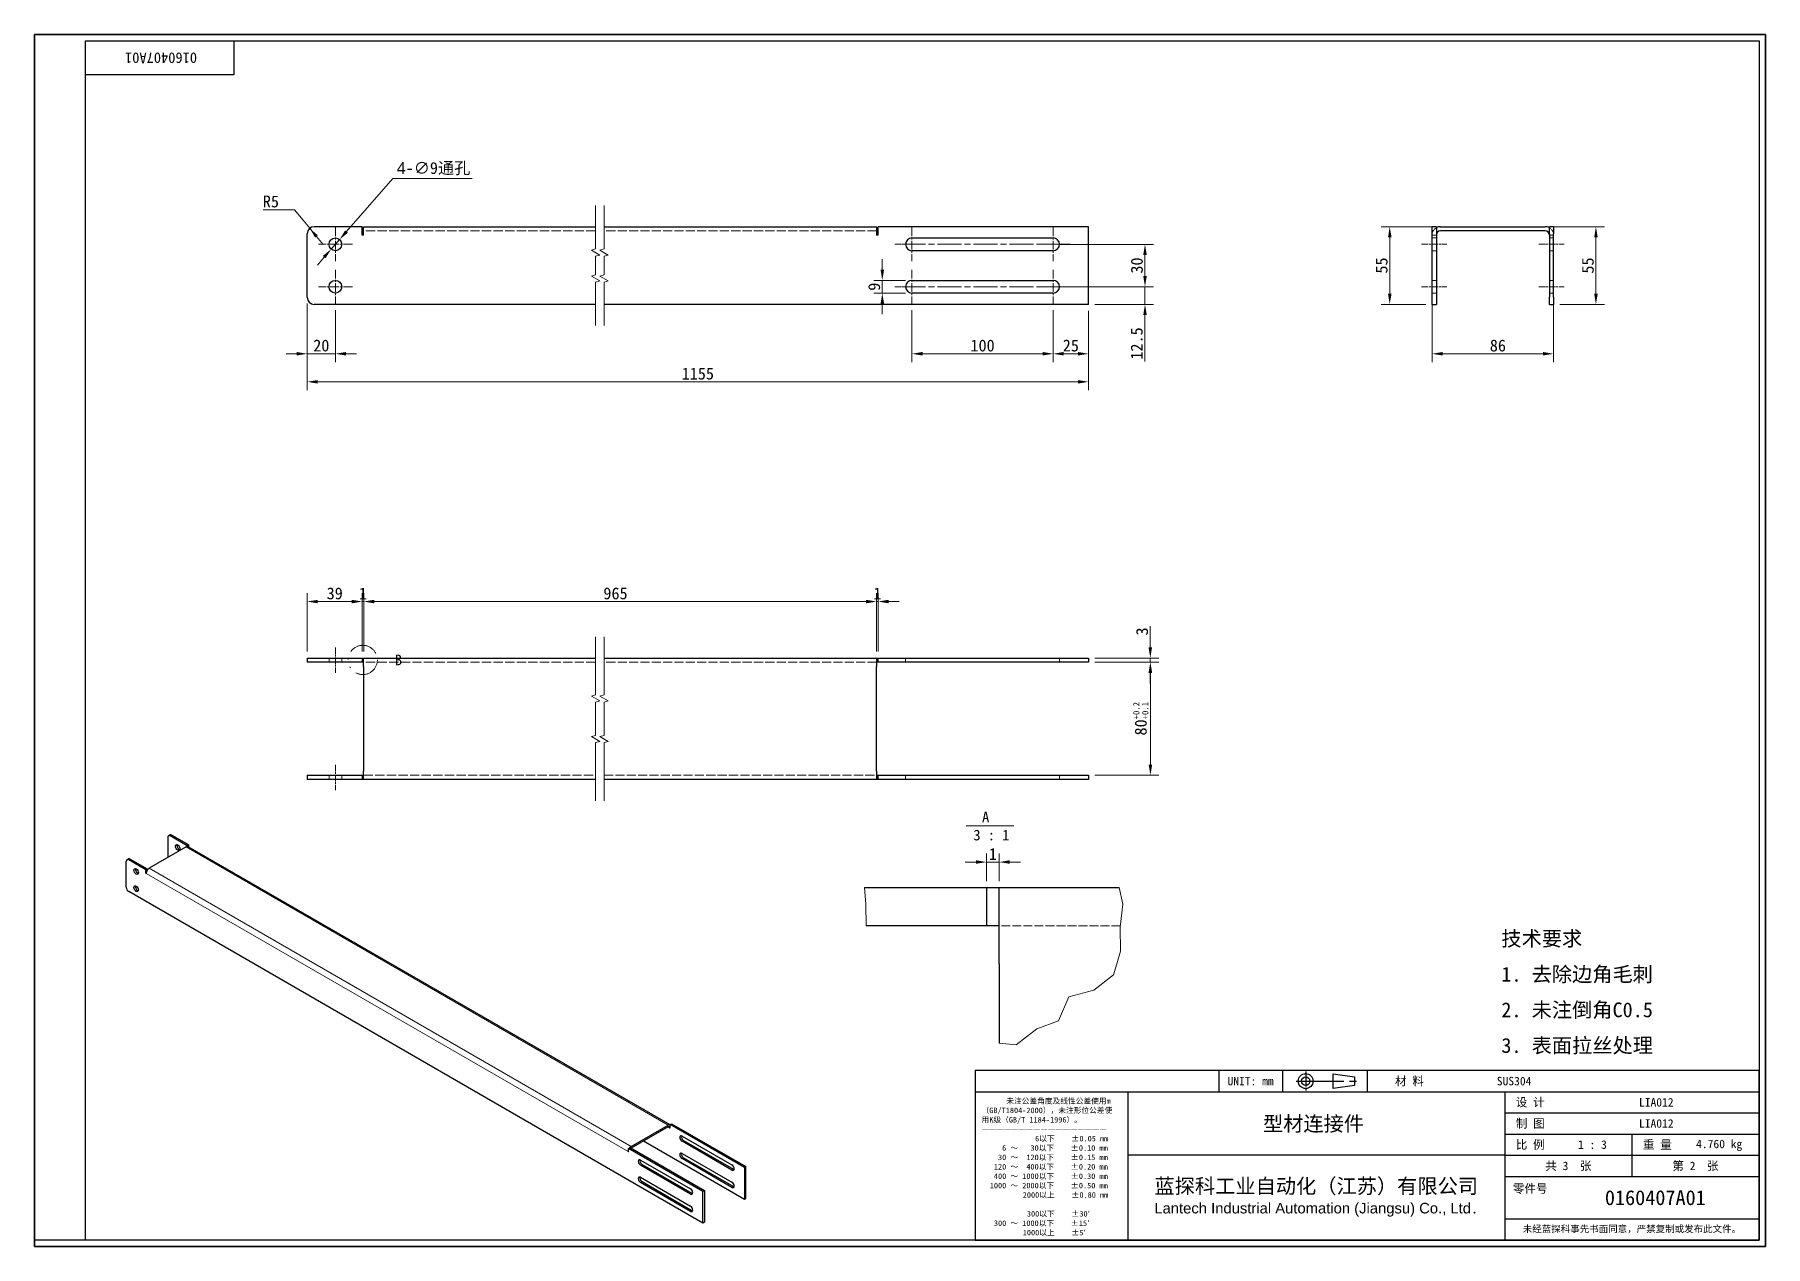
# Model space of a CAD drawing. Header units: millimetres. Extents: x 18 to 1244, y 16 to 875.
import ezdxf
from ezdxf.enums import TextEntityAlignment as Align

# ---------------------------------------------------------------- set-up
doc = ezdxf.new("R2010")
doc.units = ezdxf.units.MM
doc.header["$LTSCALE"] = 3
for name, pattern in [('CHAIN', [0.3543, 0.2362, -0.0295, 0.0591, -0.0295]), ('DASH_DOUBLE_DOT', [0.2164, 0.1181, -0.0295, 0.0049, -0.0295, 0.0049, -0.0295]), ('DASHED', [0.2067, 0.1654, -0.0413])]:
    doc.linetypes.add(name, pattern=pattern)
for name, color, linetype, lineweight in [('1', 7, 'Continuous', 18), ('可见 (ISO)', 7, 'Continuous', 25), ('可见窄的 (ISO)', 7, 'Continuous', 18), ('图框 (ISO)', 7, 'Continuous', 35), ('标题 (ISO)', 7, 'Continuous', 25)]:
    doc.layers.add(name, color=color, linetype=linetype, lineweight=lineweight)
for name, color, linetype, lineweight, true_color in [('中心标记 (ISO)', 1, 'CHAIN', 18, 0xff0000), ('中心线 (ISO)', 1, 'CHAIN', 18, 0xff0000), ('尺寸 (ISO)', 7, 'Continuous', 18, 0x008000), ('局部视图边界 (ISO)', 7, 'DASH_DOUBLE_DOT', 18, 0x008000), ('折线 (ISO)', 7, 'Continuous', 18, 0x008000), ('符号 (ISO)', 7, 'Continuous', 18, 0x008000), ('隐藏 (ISO)', 5, 'DASHED', 18, 0x0000ff)]:
    doc.layers.add(name, color=color, linetype=linetype, lineweight=lineweight, true_color=true_color)
doc.styles.add('HZ_33', font='simfang.ttf')
doc.styles.add('文本样式164', font='SimSun.ttf')
doc.styles.add('文本样式165', font='SimSun.ttf')
doc.styles.add('文本样式74', font='SimSun.ttf')
doc.styles.add('最新国标', font='simfang.ttf')
doc.styles.add('注释文本 (ISO)', font='simfang.ttf')
doc.dimstyles.new('默认 (GB)', dxfattribs={"dimscale": 3, "dimtxt": 2.8, "dimasz": 2.5, "dimexe": 2, "dimexo": 1.5, "dimgap": 0.5, "dimtad": 1, "dimtoh": 1, "dimdsep": 46, "dimtxsty": '最新国标', "dimcen": 0.09, "dimdle": 10, "dimclrd": 256, "dimclre": 256, "dimclrt": 256, "dimaunit": 1, "dimadec": 3, "dimazin": 2, "dimtfac": 0.535714, "dimtdec": 3, "dimtmove": 0, "dimatfit": 3, "dimfxl": 0, "dimtolj": 1, "dimlwd": -1, "dimlwe": -1, "dimarcsym": 0})

msp = doc.modelspace()

# ---------------------------------------------------------------- texts
at = {"layer": '符号 (ISO)', "char_height": 7.5, "attachment_point": 7, "style": 'HZ_33'}
for s, insert in [('A ', (688.876, 316.7785)), (' 3 : 1', (677.5999, 303.848))]:
    msp.add_mtext(s, dxfattribs=dict(at, insert=insert))
at = {"layer": '符号 (ISO)', "insert": (1056.5484, 196.032), "char_height": 10.5, "width": 166.743175, "attachment_point": 4, "line_spacing_factor": 1.441304, "style": '注释文本 (ISO)'}
msp.add_mtext('\\fFangSong|b0|i0;{\\H10.5000;技术要求\\P}\\fFangSong|b0|i0;{\\H10.5000;1. 去除边角毛刺\\P}\\fFangSong|b0|i0;{\\H10.5000;2. 未注倒角C0.5\\P}\\fFangSong|b0|i0;{\\H10.5000;3. 表面拉丝处理\\P}', dxfattribs=at)

# ---------------------------------------------------------------- blocks, each defined once
blk = doc.blocks.new('图框 最新国标')
at = {"layer": '图框 (ISO)'}
for p, q in [((6, 7), (6, 291.5)), ((6, 291.5), (414.5, 291.5)), ((414.5, 291.5), (414.5, 5.5)), ((6, 7), (6, 5.5)), ((6, 7), (6, 5.5)), ((414.5, 5.5), (6, 5.5))]:
    blk.add_line(p, q, dxfattribs=at)
at = {"layer": '图框 (ISO)', "color": 7, "linetype": 'Continuous', "lineweight": 25}
for p, q in [((18, 290), (413, 290)), ((18, 7), (18, 290)), ((18, 290), (413, 290)), ((53, 290), (53, 282)), ((413, 290), (413, 7)), ((413, 290), (413, 7)), ((53, 282), (18, 282)), ((413, 7), (6, 7)), ((413, 7), (18, 7))]:
    blk.add_line(p, q, dxfattribs=at)
at = {"layer": '图框 (ISO)', "style": '文本样式74'}
blk.add_attdef('零件代号_001', (44.34, 287.25), '', height=2.5, rotation=180, dxfattribs=at)
blk = doc.blocks.new('标题栏 副本 副本 最新国标')
at = {"layer": '标题 (ISO)'}
for p, q in [((381.98, -183.84), (196.98, -183.84)), ((196.98, -183.84), (196.98, -223.84)), ((254.48, -183.84), (254.48, -188.84)), ((269.48, -183.84), (269.48, -188.84)), ((281.48, -188.09), (281.48, -184.59)), ((281.48, -184.59), (286.48, -185.34)), ((286.48, -187.34), (281.48, -188.09)), ((286.48, -185.34), (286.48, -187.34)), ((289.48, -183.84), (289.48, -188.84)), ((381.98, -223.84), (381.98, -183.84)), ((383.48, -183.84), (383.48, -225.34)), ((196.98, -188.84), (381.98, -188.84)), ((232.98, -188.84), (232.98, -223.84)), ((321.98, -188.84), (321.98, -223.84)), ((321.98, -193.84), (381.98, -193.84)), ((321.98, -198.84), (381.98, -198.84)), ((351.98, -198.84), (351.98, -208.84)), ((321.98, -203.84), (232.98, -203.84)), ((321.98, -203.84), (381.98, -203.84)), ((321.98, -208.84), (381.98, -208.84)), ((321.98, -218.84), (381.98, -218.84)), ((196.98, -223.84), (381.98, -223.84)), ((383.48, -225.34), (196.98, -225.34))]:
    blk.add_line(p, q, dxfattribs=at)
at = {"layer": '标题 (ISO)', "linetype": 'CHAIN', "ltscale": 15.834605}
blk.add_line((272.73, -186.34), (286.98, -186.34), dxfattribs=at)
at = {"layer": '标题 (ISO)', "linetype": 'CHAIN', "ltscale": 5.000333}
blk.add_line((274.98, -184.09), (274.98, -188.59), dxfattribs=at)
at = {"layer": '标题 (ISO)'}
for radius in [1.75, 1]:
    blk.add_circle((274.98, -186.34), radius, dxfattribs=at)
at = {"layer": '1', "style": '文本样式164'}
for s, p in [('UNIT: mm', (261.98, -186.34)), ('材 料', (299.48, -186.34)), ('设 计', (327.98, -191.34)), ('制 图', (327.98, -196.34)), ('比 例', (327.98, -201.34)), ('重 量', (357.98, -201.34)), ('共 3  张', (336.98, -206.34)), ('第 2  张', (366.98, -206.34))]:
    blk.add_text(s, height=2, dxfattribs=at).set_placement(p, align=Align.MIDDLE_CENTER)
at = {"layer": '标题 (ISO)', "style": '注释文本 (ISO)'}
for s, insert, char_height, attachment_point, line_spacing_factor in [('\\fSimSun|b0|i0;{\\H1.3000;      未注公差角度及线性公差使用m\\P}\\fSimSun|b0|i0;{\\H1.3000;（GB/T1804-2000），未注形位公差使\\P}\\fSimSun|b0|i0;{\\H1.3000;用K级（GB/T 1184-1996）。\\P}\\fSimSun|b0|i0;{\\H1.3000;—————————————————\\P}\\fSimSun|b0|i0;{\\H1.3000;             6以下    ±0.05 mm\\P}\\fSimSun|b0|i0;{\\H1.3000;     6 ～   30以下    ±0.10 mm\\P}\\fSimSun|b0|i0;{\\H1.3000;    30 ～  120以下    ±0.15 mm\\P}\\fSimSun|b0|i0;{\\H1.3000;   120 ～  400以下    ±0.20 mm\\P}\\fSimSun|b0|i0;{\\H1.3000;   400 ～ 1000以下    ±0.30 mm\\P}\\fSimSun|b0|i0;{\\H1.3000;  1000 ～ 2000以下    ±0.50 mm\\P}\\fSimSun|b0|i0;{\\H1.3000;          2000以上    ±0.80 mm\\P}\\fSimSun|b0|i0;{\\H1.3000;\\P}\\fSimSun|b0|i0;{\\H1.3000;           300以下    ±30′\\P}\\fSimSun|b0|i0;{\\H1.3000;   300 ～ 1000以下    ±15′\\P}\\fSimSun|b0|i0;{\\H1.3000;          1000以上    ±5′}', (198.48, -206.63), 1.3, 4, 1.023913), ('{\\fMicrosoft YaHei|b0|i0|c134|p34;\\H1.75x;蓝探科工业自动化（江苏）有限公司\\P\\fArial|b0|i0|c0|p34;\\H0.71429x;Lantech Industrial Automation (Jiangsu) Co., Ltd\\fFangSong|b0|i0|c134|p49;.\\H1.15195x; }', (277.48, -213.84), 2, 5, 0.978695)]:
    blk.add_mtext(s, dxfattribs=dict(at, insert=insert, char_height=char_height, attachment_point=attachment_point, line_spacing_factor=line_spacing_factor))
at = {"layer": '标题 (ISO)', "attachment_point": 5, "style": '注释文本 (ISO)'}
for s, insert, char_height in [('\\fFangSong|b0|i0;零件号', (327.98, -211.84), 2), ('\\fSimSun|b0|i0;{\\H1.6000;未经蓝探科事先书面同意，严禁复制或发布此文件。}', (351.98, -221.34), 1.6)]:
    blk.add_mtext(s, dxfattribs=dict(at, insert=insert, char_height=char_height))
at = {"layer": '标题 (ISO)'}
for tag, p, height, style in [('材料_001', (320.09, -187.33), 2, '注释文本 (ISO)'), ('设计人_001', (353.65, -192.33), 2, '注释文本 (ISO)'), ('库存编号_001', (264.9, -198.14), 3.5, '文本样式165'), ('设计人_001', (353.65, -197.33), 2, '注释文本 (ISO)'), ('视图比例_001', (339.26, -202.33), 2, '注释文本 (ISO)'), ('质量\\P3;_001', (367.14, -202.16), 2, '注释文本 (ISO)'), ('零件代号_001', (345.61, -215.59), 3.5, '文本样式165')]:
    blk.add_attdef(tag, p, '', height=height, dxfattribs=dict(at, style=style))
blk = doc.blocks.new('*D5')
at = {"layer": 'Defpoints', "color": 0, "transparency": 16777216}
for p in [(211, 688.5), (764.2, 683.5), (764.2, 628.7)]:
    blk.add_point(p, dxfattribs=at)
at = {"layer": '尺寸 (ISO)', "color": 116, "true_color": 0x00803f, "transparency": 16777216}
for p, q in [((211, 684), (211, 622.7)), ((764.2, 679), (764.2, 622.7)), ((218.5, 628.7), (756.7, 628.7))]:
    blk.add_line(p, q, dxfattribs=at)
for points in [[(218.5, 629.9), (218.5, 627.4), (211, 628.7)], [(756.7, 629.9), (756.7, 627.4), (764.2, 628.7)]]:
    blk.add_solid(points, dxfattribs=at)
at = {"layer": '尺寸 (ISO)', "transparency": 16777216, "insert": (487.6, 634.4), "char_height": 8.4, "attachment_point": 5, "style": '最新国标'}
blk.add_mtext('\\A1;1155', dxfattribs=at)
blk = doc.blocks.new('*D6')
at = {"layer": 'Defpoints', "color": 0, "transparency": 16777216}
for p in [(211, 688.5), (231, 684), (211, 648.5)]:
    blk.add_point(p, dxfattribs=at)
at = {"layer": '尺寸 (ISO)', "color": 116, "true_color": 0x00803f, "transparency": 16777216}
for p, q in [((211, 684), (211, 642.5)), ((231, 679.5), (231, 642.5)), ((203.5, 648.5), (196, 648.5)), ((211, 648.5), (218.5, 648.5)), ((223.5, 648.5), (218.5, 648.5)), ((231, 648.5), (223.5, 648.5)), ((238.5, 648.5), (246, 648.5))]:
    blk.add_line(p, q, dxfattribs=at)
for points in [[(203.5, 649.8), (203.5, 647.3), (211, 648.5)], [(238.5, 649.8), (238.5, 647.3), (231, 648.5)]]:
    blk.add_solid(points, dxfattribs=at)
at = {"layer": '尺寸 (ISO)', "transparency": 16777216, "insert": (221, 654.3), "char_height": 8.4, "attachment_point": 5, "style": '最新国标'}
blk.add_mtext('\\A1;20', dxfattribs=at)
blk = doc.blocks.new('*D7')
at = {"layer": 'Defpoints', "color": 0, "transparency": 16777216}
for p in [(739.2, 684), (764.2, 683.5), (764.2, 648.5)]:
    blk.add_point(p, dxfattribs=at)
at = {"layer": '尺寸 (ISO)', "color": 116, "true_color": 0x00803f, "transparency": 16777216}
for p, q in [((739.2, 679.5), (739.2, 642.5)), ((764.2, 679), (764.2, 642.5)), ((746.7, 648.5), (756.7, 648.5))]:
    blk.add_line(p, q, dxfattribs=at)
for points in [[(746.7, 649.8), (746.7, 647.3), (739.2, 648.5)], [(756.7, 649.8), (756.7, 647.3), (764.2, 648.5)]]:
    blk.add_solid(points, dxfattribs=at)
at = {"layer": '尺寸 (ISO)', "transparency": 16777216, "insert": (751.7, 654.3), "char_height": 8.4, "attachment_point": 5, "style": '最新国标'}
blk.add_mtext('\\A1;25', dxfattribs=at)
blk = doc.blocks.new('*D8')
at = {"layer": 'Defpoints', "color": 0, "transparency": 16777216}
for p in [(639.2, 684), (739.2, 684), (639.2, 648.5)]:
    blk.add_point(p, dxfattribs=at)
at = {"layer": '尺寸 (ISO)', "color": 116, "true_color": 0x00803f, "transparency": 16777216}
for p, q in [((639.2, 679.5), (639.2, 642.5)), ((739.2, 679.5), (739.2, 642.5)), ((731.7, 648.5), (646.7, 648.5))]:
    blk.add_line(p, q, dxfattribs=at)
for points in [[(646.7, 649.8), (646.7, 647.3), (639.2, 648.5)], [(731.7, 649.8), (731.7, 647.3), (739.2, 648.5)]]:
    blk.add_solid(points, dxfattribs=at)
at = {"layer": '尺寸 (ISO)', "transparency": 16777216, "insert": (689.2, 654.3), "char_height": 8.4, "attachment_point": 5, "style": '最新国标'}
blk.add_mtext('\\A1;100', dxfattribs=at)
blk = doc.blocks.new('*D9')
at = {"layer": 'Defpoints', "color": 0, "transparency": 16777216}
for p in [(639.2, 700.5), (618.2, 691.5), (639.2, 691.5)]:
    blk.add_point(p, dxfattribs=at)
at = {"layer": '尺寸 (ISO)', "color": 116, "true_color": 0x00803f, "transparency": 16777216}
for p, q in [((618.2, 708), (618.2, 715.5)), ((634.7, 700.5), (612.2, 700.5)), ((618.2, 700.5), (618.2, 691.5)), ((634.7, 691.5), (612.2, 691.5)), ((618.2, 684), (618.2, 676.5))]:
    blk.add_line(p, q, dxfattribs=at)
for points in [[(617, 708), (619.5, 708), (618.2, 700.5)], [(617, 684), (619.5, 684), (618.2, 691.5)]]:
    blk.add_solid(points, dxfattribs=at)
at = {"layer": '尺寸 (ISO)', "transparency": 16777216, "insert": (612.5, 696), "char_height": 8.4, "attachment_point": 5, "rotation": 90, "style": '最新国标'}
blk.add_mtext('\\A1;9', dxfattribs=at)
blk = doc.blocks.new('*D10')
at = {"layer": 'Defpoints', "color": 0, "transparency": 16777216}
for p in [(739.2, 696), (764.2, 683.5), (804.2, 683.5)]:
    blk.add_point(p, dxfattribs=at)
at = {"layer": '尺寸 (ISO)', "color": 116, "true_color": 0x00803f, "transparency": 16777216}
for p, q in [((804.2, 703.5), (804.2, 711)), ((743.7, 696), (810.2, 696)), ((804.2, 696), (804.2, 683.5)), ((768.7, 683.5), (810.2, 683.5)), ((804.2, 676), (804.2, 643.1))]:
    blk.add_line(p, q, dxfattribs=at)
for points in [[(803, 703.5), (805.5, 703.5), (804.2, 696)], [(803, 676), (805.5, 676), (804.2, 683.5)]]:
    blk.add_solid(points, dxfattribs=at)
at = {"layer": '尺寸 (ISO)', "transparency": 16777216, "insert": (798.4, 655.8), "char_height": 8.4, "attachment_point": 5, "rotation": 90, "style": '最新国标'}
blk.add_mtext('\\A1;12.5', dxfattribs=at)
blk = doc.blocks.new('*D11')
at = {"layer": 'Defpoints', "color": 0, "transparency": 16777216}
for p in [(739.2, 726), (739.2, 696), (804.2, 696)]:
    blk.add_point(p, dxfattribs=at)
at = {"layer": '尺寸 (ISO)', "color": 116, "true_color": 0x00803f, "transparency": 16777216}
for p, q in [((743.7, 726), (810.2, 726)), ((804.2, 718.5), (804.2, 703.5)), ((743.7, 696), (810.2, 696))]:
    blk.add_line(p, q, dxfattribs=at)
for points in [[(803, 718.5), (805.5, 718.5), (804.2, 726)], [(803, 703.5), (805.5, 703.5), (804.2, 696)]]:
    blk.add_solid(points, dxfattribs=at)
at = {"layer": '尺寸 (ISO)', "transparency": 16777216, "insert": (798.5, 711), "char_height": 8.4, "attachment_point": 5, "rotation": 90, "style": '最新国标'}
blk.add_mtext('\\A1;30', dxfattribs=at)
blk = doc.blocks.new('*D12')
at = {"layer": 'Defpoints', "color": 0, "transparency": 16777216}
for p in [(1007.5, 688.5), (1093.5, 688.5), (1093.5, 648.5)]:
    blk.add_point(p, dxfattribs=at)
at = {"layer": '尺寸 (ISO)', "color": 116, "true_color": 0x00803f, "transparency": 16777216}
for p, q in [((1007.5, 684), (1007.5, 642.5)), ((1093.5, 684), (1093.5, 642.5)), ((1015, 648.5), (1086, 648.5))]:
    blk.add_line(p, q, dxfattribs=at)
for points in [[(1015, 649.8), (1015, 647.3), (1007.5, 648.5)], [(1086, 649.8), (1086, 647.3), (1093.5, 648.5)]]:
    blk.add_solid(points, dxfattribs=at)
at = {"layer": '尺寸 (ISO)', "transparency": 16777216, "insert": (1054.1, 654.3), "char_height": 8.4, "attachment_point": 5, "style": '最新国标'}
blk.add_mtext('\\A1;86', dxfattribs=at)
blk = doc.blocks.new('*D13')
at = {"layer": 'Defpoints', "color": 0, "transparency": 16777216}
for p in [(1013.5, 738.5), (977.5, 683.5), (1007.5, 683.5)]:
    blk.add_point(p, dxfattribs=at)
at = {"layer": '尺寸 (ISO)', "color": 116, "true_color": 0x00803f, "transparency": 16777216}
for p, q in [((1009, 738.5), (971.5, 738.5)), ((977.5, 731), (977.5, 691)), ((1003, 683.5), (971.5, 683.5))]:
    blk.add_line(p, q, dxfattribs=at)
for points in [[(976.3, 731), (978.8, 731), (977.5, 738.5)], [(976.3, 691), (978.8, 691), (977.5, 683.5)]]:
    blk.add_solid(points, dxfattribs=at)
at = {"layer": '尺寸 (ISO)', "transparency": 16777216, "insert": (971.8, 711), "char_height": 8.4, "attachment_point": 5, "rotation": 90, "style": '最新国标'}
blk.add_mtext('\\A1;55', dxfattribs=at)
blk = doc.blocks.new('*D14')
at = {"layer": 'Defpoints', "color": 0, "transparency": 16777216}
for p in [(250, 473.1), (211, 433.1), (250, 433.1)]:
    blk.add_point(p, dxfattribs=at)
at = {"layer": '尺寸 (ISO)', "color": 116, "true_color": 0x00803f, "transparency": 16777216}
for p, q in [((211, 437.6), (211, 479.1)), ((250, 437.6), (250, 479.1)), ((218.5, 473.1), (242.5, 473.1))]:
    blk.add_line(p, q, dxfattribs=at)
for points in [[(218.5, 474.3), (218.5, 471.8), (211, 473.1)], [(242.5, 474.3), (242.5, 471.8), (250, 473.1)]]:
    blk.add_solid(points, dxfattribs=at)
at = {"layer": '尺寸 (ISO)', "transparency": 16777216, "insert": (230.5, 478.8), "char_height": 8.4, "attachment_point": 5, "style": '最新国标'}
blk.add_mtext('\\A1;39', dxfattribs=at)
blk = doc.blocks.new('*D15')
at = {"layer": 'Defpoints', "color": 0, "transparency": 16777216}
for p in [(250, 473.1), (250, 433.1), (251, 433.1)]:
    blk.add_point(p, dxfattribs=at)
at = {"layer": '尺寸 (ISO)', "color": 116, "true_color": 0x00803f, "transparency": 16777216}
for p, q in [((250, 437.6), (250, 479.1)), ((251, 437.6), (251, 479.1)), ((242.5, 473.1), (235, 473.1)), ((251, 473.1), (250, 473.1)), ((258.5, 473.1), (266, 473.1))]:
    blk.add_line(p, q, dxfattribs=at)
for points in [[(242.5, 474.3), (242.5, 471.8), (250, 473.1)], [(258.5, 474.3), (258.5, 471.8), (251, 473.1)]]:
    blk.add_solid(points, dxfattribs=at)
at = {"layer": '尺寸 (ISO)', "transparency": 16777216, "insert": (250.5, 478.8), "char_height": 8.4, "attachment_point": 5, "style": '最新国标'}
blk.add_mtext('\\A1;1', dxfattribs=at)
blk = doc.blocks.new('*D16')
at = {"layer": 'Defpoints', "color": 0, "transparency": 16777216}
for p in [(614.2, 473.1), (251, 433.1), (614.2, 433.1)]:
    blk.add_point(p, dxfattribs=at)
at = {"layer": '尺寸 (ISO)', "color": 116, "true_color": 0x00803f, "transparency": 16777216}
for p, q in [((251, 437.6), (251, 479.1)), ((614.2, 437.6), (614.2, 479.1)), ((258.5, 473.1), (606.7, 473.1))]:
    blk.add_line(p, q, dxfattribs=at)
for points in [[(258.5, 474.3), (258.5, 471.8), (251, 473.1)], [(606.7, 474.3), (606.7, 471.8), (614.2, 473.1)]]:
    blk.add_solid(points, dxfattribs=at)
at = {"layer": '尺寸 (ISO)', "transparency": 16777216, "insert": (429.3, 478.8), "char_height": 8.4, "attachment_point": 5, "style": '最新国标'}
blk.add_mtext('\\A1;965', dxfattribs=at)
blk = doc.blocks.new('*D17')
at = {"layer": 'Defpoints', "color": 0, "transparency": 16777216}
for p in [(614.2, 473.1), (614.2, 433.1), (615.2, 433.1)]:
    blk.add_point(p, dxfattribs=at)
at = {"layer": '尺寸 (ISO)', "color": 116, "true_color": 0x00803f, "transparency": 16777216}
for p, q in [((614.2, 437.6), (614.2, 479.1)), ((615.2, 437.6), (615.2, 479.1)), ((606.7, 473.1), (599.2, 473.1)), ((615.2, 473.1), (614.2, 473.1)), ((622.7, 473.1), (630.2, 473.1))]:
    blk.add_line(p, q, dxfattribs=at)
for points in [[(606.7, 474.3), (606.7, 471.8), (614.2, 473.1)], [(622.7, 474.3), (622.7, 471.8), (615.2, 473.1)]]:
    blk.add_solid(points, dxfattribs=at)
at = {"layer": '尺寸 (ISO)', "transparency": 16777216, "insert": (614.7, 478.8), "char_height": 8.4, "attachment_point": 5, "style": '最新国标'}
blk.add_mtext('\\A1;1', dxfattribs=at)
blk = doc.blocks.new('*D18')
at = {"layer": 'Defpoints', "color": 0, "transparency": 16777216}
for p in [(764.2, 433.1), (764.2, 430.1), (808, 430.1)]:
    blk.add_point(p, dxfattribs=at)
at = {"layer": '尺寸 (ISO)', "color": 116, "true_color": 0x00803f, "transparency": 16777216}
for p, q in [((808, 440.6), (808, 455.7)), ((768.7, 433.1), (814, 433.1)), ((768.7, 430.1), (814, 430.1)), ((808, 430.1), (808, 433.1)), ((808, 422.6), (808, 415.1))]:
    blk.add_line(p, q, dxfattribs=at)
for points in [[(806.7, 440.6), (809.2, 440.6), (808, 433.1)], [(806.7, 422.6), (809.2, 422.6), (808, 430.1)]]:
    blk.add_solid(points, dxfattribs=at)
at = {"layer": '尺寸 (ISO)', "transparency": 16777216, "insert": (802.2, 451.9), "char_height": 8.4, "attachment_point": 5, "rotation": 90, "style": '最新国标'}
blk.add_mtext('\\A1;3', dxfattribs=at)
blk = doc.blocks.new('*D19')
at = {"layer": 'Defpoints', "color": 0, "transparency": 16777216}
for p in [(233.9, 729.4), (228, 722.6)]:
    blk.add_point(p, dxfattribs=at)
at = {"layer": '尺寸 (ISO)', "color": 116, "true_color": 0x00803f, "transparency": 16777216}
for p, q in [((238.9, 735), (271.6, 772.6)), ((271.6, 772.6), (327.8, 772.6)), ((228, 722.6), (233.9, 729.4)), ((223.1, 717), (218.2, 711.3))]:
    blk.add_line(p, q, dxfattribs=at)
for points in [[(237.9, 735.9), (239.8, 734.2), (233.9, 729.4)], [(222.1, 717.8), (224, 716.2), (228, 722.6)]]:
    blk.add_solid(points, dxfattribs=at)
at = {"layer": '尺寸 (ISO)', "transparency": 16777216, "insert": (300.5, 779.6), "char_height": 8.4, "attachment_point": 5, "style": '最新国标'}
blk.add_mtext('\\A1;\\fSegoe UI|b0|i0;4\\fFangSong|b0|i0;-∅9通孔', dxfattribs=at)
blk = doc.blocks.new('*D20')
at = {"layer": 'Defpoints', "color": 0, "transparency": 16777216}
for p in [(212.8, 737.4), (216, 733.5)]:
    blk.add_point(p, dxfattribs=at)
at = {"layer": '尺寸 (ISO)', "color": 116, "true_color": 0x00803f, "transparency": 16777216}
for p, q in [((179.8, 750.5), (202.1, 750.5)), ((202.1, 750.5), (208.1, 743.2)), ((212.8, 737.4), (208.1, 743.2)), ((216, 733.5), (212.8, 737.4)), ((217.6, 731.6), (222.3, 725.8))]:
    blk.add_line(p, q, dxfattribs=at)
blk.add_solid([(218.5, 732.4), (216.6, 730.8), (212.8, 737.4)], dxfattribs=at)
at = {"layer": '尺寸 (ISO)', "transparency": 16777216, "insert": (185.3, 756.3), "char_height": 8.4, "attachment_point": 5, "style": '最新国标'}
blk.add_mtext('\\A1;R5', dxfattribs=at)
blk = doc.blocks.new('*D21')
at = {"layer": 'Defpoints', "color": 0, "transparency": 16777216}
for p in [(764.2, 430.1), (764.2, 350.1), (808.1, 350.1)]:
    blk.add_point(p, dxfattribs=at)
at = {"layer": '尺寸 (ISO)', "color": 116, "true_color": 0x00803f, "transparency": 16777216}
for p, q in [((768.7, 430.1), (814.1, 430.1)), ((808.1, 422.6), (808.1, 357.6)), ((768.7, 350.1), (814.1, 350.1))]:
    blk.add_line(p, q, dxfattribs=at)
for points in [[(806.8, 422.6), (809.3, 422.6), (808.1, 430.1)], [(806.8, 357.6), (809.3, 357.6), (808.1, 350.1)]]:
    blk.add_solid(points, dxfattribs=at)
at = {"layer": '尺寸 (ISO)', "transparency": 16777216, "insert": (801.2, 390.1), "char_height": 8.4, "attachment_point": 5, "rotation": 90, "style": '最新国标'}
blk.add_mtext('\\A1;80{\\H4.5;\\S+0.2^ +0.1;}', dxfattribs=at)
blk = doc.blocks.new('二维局部视图1')
at = {"layer": '局部视图边界 (ISO)', "ltscale": 20.015427}
blk.add_circle((83.45, 143.91), 3.45, dxfattribs=at)
at = {"layer": '局部视图边界 (ISO)', "insert": (91.01, 142.66), "char_height": 2.5, "attachment_point": 7, "style": 'HZ_33'}
blk.add_mtext('B', dxfattribs=at)
blk = doc.blocks.new('*D23')
at = {"layer": 'Defpoints', "color": 0, "transparency": 16777216}
for p in [(701, 288.6), (692, 270.6), (701, 270.6)]:
    blk.add_point(p, dxfattribs=at)
at = {"layer": '尺寸 (ISO)', "color": 116, "true_color": 0x00803f, "transparency": 16777216}
for p, q in [((692, 275.1), (692, 294.6)), ((701, 275.1), (701, 294.6)), ((684.5, 288.6), (677, 288.6)), ((692, 288.6), (701, 288.6)), ((708.5, 288.6), (716, 288.6))]:
    blk.add_line(p, q, dxfattribs=at)
for points in [[(684.5, 289.9), (684.5, 287.4), (692, 288.6)], [(708.5, 289.9), (708.5, 287.4), (701, 288.6)]]:
    blk.add_solid(points, dxfattribs=at)
at = {"layer": '尺寸 (ISO)', "transparency": 16777216, "insert": (696.5, 294.3), "char_height": 8.4, "attachment_point": 5, "style": '最新国标'}
blk.add_mtext('\\A1;1', dxfattribs=at)
blk = doc.blocks.new('*D24')
at = {"layer": 'Defpoints', "color": 0, "transparency": 16777216}
for p in [(1087.5, 738.5), (1093.5, 683.5), (1123.5, 683.5)]:
    blk.add_point(p, dxfattribs=at)
at = {"layer": '尺寸 (ISO)', "color": 116, "true_color": 0x00803f, "transparency": 16777216}
for p, q in [((1092, 738.5), (1129.5, 738.5)), ((1123.5, 731), (1123.5, 691)), ((1098, 683.5), (1129.5, 683.5))]:
    blk.add_line(p, q, dxfattribs=at)
for points in [[(1122.3, 731), (1124.8, 731), (1123.5, 738.5)], [(1122.3, 691), (1124.8, 691), (1123.5, 683.5)]]:
    blk.add_solid(points, dxfattribs=at)
at = {"layer": '尺寸 (ISO)', "transparency": 16777216, "insert": (1117.8, 711), "char_height": 8.4, "attachment_point": 5, "rotation": 90, "style": '最新国标'}
blk.add_mtext('\\A1;55', dxfattribs=at)

# ---------------------------------------------------------------- dimensions: what is measured, and where the dimension line sits
at = {"layer": '尺寸 (ISO)', "color": 116, "true_color": 0x00803f}
dim = msp.add_diameter_dim_2p(p1=(228.0239, 722.6227), p2=(233.9454, 729.4003), text='\\fSegoe UI|b0|i0;4\\fFangSong|b0|i0;-<>通孔', dimstyle='默认 (GB)', override={"dimgap": 0.5, "dimtih": 1, "dimdec": 2, "dimlfac": 1, "dimtol": 0, "dimlim": 0, "dimtp": 0, "dimtm": 0, "dimtdec": 3, "dimatfit": 2}, dxfattribs=at)
dim.commit()
dim.dimension.update_dxf_attribs({"geometry": '*D19', "text_midpoint": (300.4576, 772.5509), "dimtype": 163})
dim = msp.add_radius_dim(center=(215.9846, 733.5115), mpoint=(212.8253, 737.3869), dimstyle='默认 (GB)', override={"dimgap": 0.5, "dimtih": 1, "dimdec": 2, "dimlfac": 1, "dimcen": 0, "dimtol": 0, "dimlim": 0, "dimtp": 0, "dimtm": 0, "dimtdec": 3}, dxfattribs=at)
dim.commit()
dim.dimension.update_dxf_attribs({"geometry": '*D20', "text_midpoint": (185.3338, 750.5168), "dimtype": 164})
for base, p1, p2, angle, override, picture, middle in [((977.5234, 683.5115), (1013.5234, 738.5115), (1007.5234, 683.5115), 270, {"dimgap": 0.5, "dimtoh": 0, "dimdec": 2, "dimtol": 0, "dimlim": 0, "dimtp": 0, "dimtm": 0, "dimtdec": 3, "dimtofl": 0, "dimatfit": 1}, '*D13', (977.5234, 711.0115)), ((1123.5234, 683.5115), (1087.5234, 738.5115), (1093.5234, 683.5115), 270, {"dimgap": 0.5, "dimtoh": 0, "dimdec": 2, "dimtol": 0, "dimlim": 0, "dimtp": 0, "dimtm": 0, "dimtdec": 3, "dimtofl": 0, "dimatfit": 1}, '*D24', (1123.5234, 711.0115)), ((804.2012, 696.0115), (739.2012, 726.0115), (739.2012, 696.0115), 90, {"dimgap": 0.5, "dimtoh": 0, "dimdec": 2, "dimtol": 0, "dimlim": 0, "dimtp": 0, "dimtm": 0, "dimtdec": 3, "dimtofl": 0, "dimatfit": 1}, '*D11', (804.2012, 711.0115)), ((618.2381, 691.5115), (639.2012, 700.5115), (639.2012, 691.5115), 270, {"dimgap": 0.5, "dimtoh": 0, "dimdec": 2, "dimtol": 0, "dimlim": 0, "dimtp": 0, "dimtm": 0, "dimtdec": 3, "dimtofl": 1, "dimatfit": 1}, '*D9', (618.2381, 696.0115)), ((804.2012, 683.5115), (739.2012, 696.0115), (764.2012, 683.5115), 90, {"dimgap": 0.5, "dimtoh": 0, "dimdec": 2, "dimtol": 0, "dimlim": 0, "dimtp": 0, "dimtm": 0, "dimtdec": 3, "dimtofl": 1, "dimatfit": 1}, '*D10', (804.2012, 655.8035)), ((639.2012, 648.5115), (739.2012, 684.0115), (639.2012, 684.0115), 180, {"dimgap": 0.5, "dimtoh": 0, "dimdec": 2, "dimtol": 0, "dimlim": 0, "dimtp": 0, "dimtm": 0, "dimtdec": 3, "dimtofl": 0, "dimatfit": 1}, '*D8', (689.2012, 648.5115)), ((249.9846, 473.0627), (210.9846, 433.0627), (249.9846, 433.0627), 180, {"dimgap": 0.5, "dimtoh": 0, "dimdec": 2, "dimtol": 0, "dimlim": 0, "dimtp": 0, "dimtm": 0, "dimtdec": 3, "dimtofl": 0, "dimatfit": 1}, '*D14', (230.4846, 473.0627)), ((249.9846, 473.0627), (250.9846, 433.0627), (249.9846, 433.0627), 180, {"dimgap": 0.5, "dimtoh": 0, "dimdec": 2, "dimtol": 0, "dimlim": 0, "dimtp": 0, "dimtm": 0, "dimtdec": 3, "dimtofl": 1, "dimatfit": 1}, '*D15', (250.4846, 473.0627)), ((807.9931, 430.0627), (764.2012, 433.0627), (764.2012, 430.0627), 90, {"dimgap": 0.5, "dimtoh": 0, "dimdec": 2, "dimtol": 0, "dimlim": 0, "dimtp": 0, "dimtm": 0, "dimtdec": 3, "dimtofl": 1, "dimatfit": 1}, '*D18', (807.9931, 451.8907)), ((808.0636, 350.0627), (764.2012, 430.0627), (764.2012, 350.0627), 90, {"dimgap": 0.5, "dimtoh": 0, "dimdec": 2, "dimtol": 1, "dimlim": 0, "dimtp": 0.2, "dimtm": -0.1, "dimtdec": 3, "dimtofl": 0, "dimatfit": 1}, '*D21', (808.0636, 390.0627)), ((701.027, 288.6432), (692.027, 270.5602), (701.027, 270.5602), 180, {"dimgap": 0.5, "dimtoh": 0, "dimdec": 2, "dimlfac": 0.111111, "dimtol": 0, "dimlim": 0, "dimtp": 0, "dimtm": 0, "dimtdec": 3, "dimtofl": 1, "dimatfit": 1}, '*D23', (696.527, 288.6432))]:
    dim = msp.add_linear_dim(base=base, p1=p1, p2=p2, angle=angle, dimstyle='默认 (GB)', override=override, dxfattribs=at)
    dim.commit()
    dim.dimension.update_dxf_attribs({"geometry": picture, "text_midpoint": middle, "dimtype": 160})
for base, p1, p2, override, picture, middle in [((210.9846, 648.5115), (230.9846, 684.0115), (210.9846, 688.5115), {"dimgap": 0.5, "dimtoh": 0, "dimdec": 2, "dimtol": 0, "dimlim": 0, "dimtp": 0, "dimtm": 0, "dimtdec": 3, "dimtofl": 0}, '*D6', (220.9846, 648.5115)), ((1093.5234, 648.5115), (1007.5234, 688.5115), (1093.5234, 688.5115), {"dimgap": 0.5, "dimtoh": 0, "dimdec": 2, "dimtol": 0, "dimlim": 0, "dimtp": 0, "dimtm": 0, "dimtdec": 3, "dimtofl": 0, "dimatfit": 1}, '*D12', (1054.1483, 648.5115)), ((764.2012, 648.5115), (739.2012, 684.0115), (764.2012, 683.5115), {"dimgap": 0.5, "dimtoh": 0, "dimdec": 2, "dimtol": 0, "dimlim": 0, "dimtp": 0, "dimtm": 0, "dimtdec": 3, "dimtofl": 0, "dimatfit": 1}, '*D7', (751.7012, 648.5115)), ((614.2012, 473.0627), (615.2012, 433.0627), (614.2012, 433.0627), {"dimgap": 0.5, "dimtoh": 0, "dimdec": 2, "dimtol": 0, "dimlim": 0, "dimtp": 0, "dimtm": 0, "dimtdec": 3, "dimtofl": 1, "dimatfit": 1}, '*D17', (614.7012, 473.0627))]:
    dim = msp.add_linear_dim(base=base, p1=p1, p2=p2, dimstyle='默认 (GB)', override=override, dxfattribs=at)
    dim.commit()
    dim.dimension.update_dxf_attribs({"geometry": picture, "text_midpoint": middle, "dimtype": 160})
dim = msp.add_linear_dim(base=(764.2012, 628.6553), p1=(210.9846, 688.5115), p2=(764.2012, 683.5115), text='1155', dimstyle='默认 (GB)', override={"dimgap": 0.5, "dimtoh": 0, "dimdec": 2, "dimlfac": 2.08779, "dimtol": 0, "dimlim": 0, "dimtp": 0, "dimtm": 0, "dimtdec": 3, "dimtofl": 0, "dimatfit": 1}, dxfattribs=at)
dim.commit()
dim.dimension.update_dxf_attribs({"geometry": '*D5', "text_midpoint": (487.5929, 628.6553), "dimtype": 160})
dim = msp.add_linear_dim(base=(614.2012, 473.0627), p1=(250.9846, 433.0627), p2=(614.2012, 433.0627), angle=180, text='965', dimstyle='默认 (GB)', override={"dimgap": 0.5, "dimtoh": 0, "dimdec": 2, "dimlfac": 2.656817, "dimtol": 0, "dimlim": 0, "dimtp": 0, "dimtm": 0, "dimtdec": 3, "dimtofl": 0, "dimatfit": 1}, dxfattribs=at)
dim.commit()
dim.dimension.update_dxf_attribs({"geometry": '*D16', "text_midpoint": (429.3394, 473.0627), "dimtype": 160})

# ---------------------------------------------------------------- linework, layer by layer
at = {"layer": '中心标记 (ISO)', "ltscale": 8.88956}
for p, q in [((230.9846, 738.0115), (230.9846, 714.0115)), ((639.2012, 738.0115), (639.2012, 714.0115)), ((739.2012, 738.0115), (739.2012, 714.0115)), ((739.2012, 738.0115), (739.2012, 714.0115)), ((242.9846, 726.0115), (218.9846, 726.0115)), ((230.9846, 708.0115), (230.9846, 684.0115)), ((639.2012, 708.0115), (639.2012, 684.0115)), ((739.2012, 708.0115), (739.2012, 684.0115)), ((242.9846, 696.0115), (218.9846, 696.0115))]:
    msp.add_line(p, q, dxfattribs=at)
at = {"layer": '中心标记 (ISO)', "ltscale": 7.222748}
for p, q in [((646.7012, 726.0115), (627.2012, 726.0115)), ((751.2012, 726.0115), (731.7012, 726.0115)), ((751.2012, 726.0115), (731.7012, 726.0115)), ((646.7012, 696.0115), (627.2012, 696.0115)), ((751.2012, 696.0115), (731.7012, 696.0115))]:
    msp.add_line(p, q, dxfattribs=at)
at = {"layer": '中心线 (ISO)', "ltscale": 23.990969}
for p, q in [((631.7012, 726.0115), (746.7012, 726.0115)), ((631.7012, 696.0115), (746.7012, 696.0115))]:
    msp.add_line(p, q, dxfattribs=at)
at = {"layer": '中心线 (ISO)', "ltscale": 6.667144}
for p, q in [((1000.0234, 726.0115), (1018.0234, 726.0115)), ((1083.0234, 726.0115), (1101.0234, 726.0115)), ((1000.0234, 696.0115), (1018.0234, 696.0115)), ((1083.0234, 696.0115), (1101.0234, 696.0115)), ((230.9846, 440.5627), (230.9846, 422.5627)), ((230.9846, 357.5627), (230.9846, 339.5627))]:
    msp.add_line(p, q, dxfattribs=at)
at = {"layer": '可见 (ISO)'}
for p, q in [((249.9846, 738.5115), (215.9846, 738.5115)), ((249.9846, 732.5115), (249.9846, 738.5115)), ((250.9846, 732.5115), (250.9846, 738.5115)), ((250.9846, 738.5115), (415.1967, 738.5115)), ((421.1967, 738.5115), (614.2012, 738.5115)), ((614.2012, 738.5115), (614.2012, 732.5115)), ((764.2012, 738.5115), (615.2012, 738.5115)), ((615.2012, 732.5115), (615.2012, 738.5115)), ((764.2012, 683.5115), (764.2012, 738.5115)), ((1007.5234, 733.5115), (1007.5234, 738.5115)), ((1010.5234, 738.5115), (1007.5234, 738.5115)), ((1010.5234, 738.5115), (1010.5234, 733.5115)), ((1013.5234, 738.5115), (1087.5234, 738.5115)), ((1087.5234, 735.5115), (1013.5234, 735.5115)), ((1090.5234, 733.5115), (1090.5234, 738.5115)), ((1093.5234, 738.5115), (1090.5234, 738.5115)), ((1093.5234, 738.5115), (1093.5234, 733.5115)), ((210.9846, 688.5115), (210.9846, 733.5115)), ((250.9846, 732.5115), (249.9846, 732.5115)), ((615.2012, 732.5115), (614.2012, 732.5115)), ((639.2012, 730.5115), (739.2012, 730.5115)), ((1007.5234, 688.5115), (1007.5234, 733.5115)), ((1010.5234, 733.5115), (1010.5234, 688.5115)), ((1090.5234, 733.5115), (1090.5234, 688.5115)), ((1093.5234, 688.5115), (1093.5234, 733.5115)), ((739.2012, 721.5115), (639.2012, 721.5115)), ((639.2012, 700.5115), (739.2012, 700.5115)), ((739.2012, 691.5115), (639.2012, 691.5115)), ((1007.5234, 683.5115), (1007.5234, 688.5115)), ((1010.5234, 688.5115), (1010.5234, 683.5115)), ((1090.5234, 683.5115), (1090.5234, 688.5115)), ((1093.5234, 688.5115), (1093.5234, 683.5115)), ((415.1967, 683.5115), (215.9846, 683.5115)), ((764.2012, 683.5115), (421.1967, 683.5115)), ((1007.5234, 683.5115), (1010.5234, 683.5115)), ((1090.5234, 683.5115), (1093.5234, 683.5115)), ((210.9846, 433.0627), (210.9846, 430.0627)), ((210.9846, 433.0627), (215.9846, 433.0627)), ((215.9846, 430.0627), (210.9846, 430.0627)), ((215.9846, 433.0627), (249.9846, 433.0627)), ((249.9846, 430.0627), (215.9846, 430.0627)), ((249.9846, 433.0627), (249.9846, 430.0627)), ((249.9846, 433.0627), (250.9846, 433.0627)), ((250.9846, 430.0627), (249.9846, 430.0627)), ((250.9846, 427.0627), (250.9846, 433.0627)), ((250.9846, 433.0627), (415.1967, 433.0627)), ((421.1967, 433.0627), (614.2012, 433.0627)), ((614.2012, 433.0627), (615.2012, 433.0627)), ((614.2012, 433.0627), (614.2012, 427.0627)), ((615.2012, 430.0627), (614.2012, 430.0627)), ((615.2012, 430.0627), (615.2012, 433.0627)), ((615.2012, 433.0627), (764.2012, 433.0627)), ((764.2012, 430.0627), (615.2012, 430.0627)), ((764.2012, 433.0627), (764.2012, 430.0627)), ((250.9846, 427.0627), (250.9846, 353.0627)), ((614.2012, 353.0627), (614.2012, 427.0627)), ((210.9846, 350.0627), (210.9846, 347.0627)), ((210.9846, 350.0627), (215.9846, 350.0627)), ((215.9846, 347.0627), (210.9846, 347.0627)), ((215.9846, 350.0627), (249.9846, 350.0627)), ((249.9846, 347.0627), (215.9846, 347.0627)), ((249.9846, 350.0627), (249.9846, 347.0627)), ((249.9846, 350.0627), (250.9846, 350.0627)), ((250.9846, 347.0627), (249.9846, 347.0627)), ((250.9846, 347.0627), (250.9846, 353.0627)), ((415.1967, 347.0627), (250.9846, 347.0627)), ((614.2012, 347.0627), (421.1967, 347.0627)), ((614.2012, 353.0627), (614.2012, 347.0627)), ((614.2012, 350.0627), (615.2012, 350.0627)), ((615.2012, 347.0627), (614.2012, 347.0627)), ((615.2012, 347.0627), (615.2012, 350.0627)), ((615.2012, 350.0627), (764.2012, 350.0627)), ((764.2012, 347.0627), (615.2012, 347.0627)), ((764.2012, 350.0627), (764.2012, 347.0627)), ((112.7497, 307.2107), (113.8104, 307.823)), ((126.0205, 300.1466), (113.9997, 307.0868)), ((115.0604, 307.6992), (127.0812, 300.759)), ((125.3134, 299.3301), (99.1505, 284.2249)), ((112.232, 306.0662), (112.232, 291.7775)), ((127.0812, 300.759), (126.0205, 300.1466)), ((126.0205, 299.5983), (126.0205, 300.1466)), ((467.9067, 102.5484), (126.8134, 299.4787)), ((127.0812, 299.3241), (127.0812, 300.759)), ((82.887, 270.7528), (82.887, 289.1239)), ((83.4048, 290.2684), (84.4654, 290.8807)), ((96.6756, 283.2043), (84.6548, 290.1445)), ((85.7154, 290.7569), (97.7363, 283.8167)), ((97.7363, 283.8167), (96.6756, 283.2043)), ((96.6756, 280.7548), (96.6756, 283.2043)), ((97.7363, 282.7847), (97.7363, 283.8167)), ((97.0588, 280.9761), (96.6756, 280.7548)), ((97.0292, 280.5507), (96.6756, 280.7548)), ((605.6588, 270.5602), (692.027, 270.5602)), ((692.027, 270.5602), (692.027, 243.5602)), ((692.027, 270.5602), (701.027, 270.5602)), ((701.027, 216.5602), (701.027, 270.5602)), ((701.027, 270.5602), (785.8868, 270.5602)), ((491.2412, 32.9481), (84.6548, 267.6909)), ((692.027, 243.5602), (606.8863, 243.5602)), ((701.027, 243.5602), (692.027, 243.5602)), ((701.027, 216.5602), (701.027, 160.3986)), ((440.3295, 87.2451), (466.4924, 102.3503)), ((466.4924, 101.1256), (440.3295, 86.0204)), ((467.5531, 100.5132), (467.9067, 100.7173)), ((467.9067, 100.3091), (467.5531, 100.5132)), ((467.9067, 102.7586), (468.9673, 103.371)), ((520.5861, 72.3441), (467.9067, 102.7586)), ((467.9067, 100.3091), (467.9067, 102.7586)), ((468.9673, 103.371), (521.6468, 72.9565)), ((438.5617, 85.8163), (439.6224, 86.4286)), ((491.2412, 55.4018), (438.5617, 85.8163)), ((438.5617, 83.3668), (438.5617, 85.8163)), ((439.6224, 86.4286), (492.3018, 56.0142)), ((449.1683, 91.1235), (520.5861, 49.8904)), ((476.3919, 94.5936), (511.7473, 74.1812)), ((511.7473, 70.507), (476.3919, 90.9194)), ((477.4526, 91.5318), (512.8079, 71.1193)), ((438.2082, 83.5709), (438.5617, 83.775)), ((438.5617, 83.3668), (438.2082, 83.5709)), ((447.047, 77.6513), (482.4024, 57.2389)), ((482.4024, 53.5647), (447.047, 73.9771)), ((448.1077, 74.5894), (483.463, 54.177)), ((476.3919, 82.3462), (511.7473, 61.9338)), ((511.7473, 58.2595), (476.3919, 78.6719)), ((477.4526, 79.2843), (512.8079, 58.8719)), ((447.047, 65.4039), (482.4024, 44.9914)), ((482.4024, 41.3172), (447.047, 61.7296)), ((448.1077, 62.342), (483.463, 41.9296)), ((521.6468, 72.9565), (520.5861, 72.3441)), ((520.5861, 72.3441), (520.5861, 49.8904)), ((521.6468, 50.5028), (521.6468, 72.9565)), ((492.3018, 56.0142), (491.2412, 55.4018)), ((491.2412, 32.9481), (491.2412, 55.4018)), ((492.3018, 56.0142), (492.3018, 33.5605)), ((520.5861, 49.8904), (521.6468, 50.5028)), ((492.3018, 33.5605), (491.2412, 32.9481))]:
    msp.add_line(p, q, dxfattribs=at)
for centre in [(230.9846, 726.0115), (230.9846, 696.0115)]:
    msp.add_circle(centre, 4.5, dxfattribs=at)
for centre, radius, start, end in [((215.9846, 733.5115), 5, 90, 180), ((1013.5234, 732.5115), 6, 90, 120), ((1013.5234, 732.5115), 3, 90, 180), ((1087.5234, 732.5115), 6, 60, 90), ((1087.5234, 732.5115), 3, 0, 90), ((639.2012, 726.0115), 4.5, 90, 270), ((739.2012, 726.0115), 4.5, 270, 90), ((639.2012, 696.0115), 4.5, 90, 270), ((739.2012, 696.0115), 4.5, 270, 90), ((215.9846, 688.5115), 5, 180, 270)]:
    msp.add_arc(centre, radius, start, end, dxfattribs=at)
for centre, major_axis, start_param, end_param in [((113.9997, 305.0456), (-1.25, 2.1651), 5.497787144, 7.068583471), ((115.0604, 305.658), (-1.25, 2.1651), 5.497787144, 6.283185307), ((120.3637, 299.5343), (1.125, -1.9486), 3.632475332, 5.792302629), ((125.3134, 296.8806), (1.5, 2.5981), 0, 0.785398163), ((84.6548, 288.1033), (-1.25, 2.1651), 5.497787144, 7.068583471), ((85.7154, 288.7157), (-1.25, 2.1651), 5.497787144, 6.283185307), ((91.0187, 282.592), (1.125, -1.9486), 3.632475332, 5.792302629), ((99.1505, 281.7755), (-1.5, -2.5981), 3.926990817, 5.497787144), ((84.6548, 269.7321), (-1.25, 2.1651), 0.785398163, 2.35619449), ((91.0187, 270.3445), (1.125, -1.9486), 3.632475332, 5.792302629), ((466.4924, 99.9008), (1.5, 2.5981), 0.055670507, 0.785398163), ((466.4924, 99.9008), (0.75, 1.299), 5.497787144, 7.068583471), ((440.3295, 84.7957), (1.5, 2.5981), 0.785398163, 1.371083707), ((476.3919, 92.7565), (-1.125, 1.9486), 5.497787144, 8.639379797), ((477.4526, 93.3689), (1.125, -1.9486), 3.632475332, 5.497787144), ((440.3295, 84.7957), (1.5, 2.5981), 1.770508947, 2.35619449), ((447.047, 75.8142), (-1.125, 1.9486), 5.497787144, 8.639379797), ((448.1077, 76.4266), (1.125, -1.9486), 3.632475332, 5.497787144), ((476.3919, 80.509), (-1.125, 1.9486), 5.497787144, 8.639379797), ((477.4526, 81.1214), (1.125, -1.9486), 3.632475332, 5.497787144), ((511.7473, 72.3441), (1.125, -1.9486), 5.497787144, 8.639379797), ((447.047, 63.5667), (-1.125, 1.9486), 5.497787144, 8.639379797), ((448.1077, 64.1791), (1.125, -1.9486), 3.632475332, 5.497787144), ((511.7473, 60.0966), (1.125, -1.9486), 5.497787144, 8.639379797), ((512.8079, 72.9565), (1.125, -1.9486), 5.497787144, 5.792302629), ((482.4024, 55.4018), (1.125, -1.9486), 5.497787144, 8.639379797), ((483.463, 56.0142), (1.125, -1.9486), 5.497787144, 5.792302629), ((512.8079, 60.709), (1.125, -1.9486), 5.497787144, 5.792302629), ((482.4024, 43.1543), (1.125, -1.9486), 5.497787144, 8.639379797), ((483.463, 43.7667), (1.125, -1.9486), 5.497787144, 5.792302629)]:
    msp.add_ellipse(centre, major_axis=major_axis, ratio=0.577350269, start_param=start_param, end_param=end_param, dxfattribs=at)
for centre in [(119.303, 298.9219), (89.9581, 281.9796), (89.9581, 269.7321)]:
    msp.add_ellipse(centre, major_axis=(1.125, -1.9486), ratio=0.577350269, dxfattribs=at)
at = {"layer": '可见窄的 (ISO)'}
for p, q in [((113.9997, 307.0868), (115.0604, 307.6992)), ((466.4924, 102.3503), (125.3134, 299.3301)), ((84.6548, 290.1445), (85.7154, 290.7569)), ((99.1505, 284.2249), (440.3295, 87.2451)), ((438.2082, 83.5709), (97.0292, 280.5507)), ((467.5531, 100.5132), (466.4924, 101.1256)), ((476.3919, 90.9194), (477.4526, 91.5318)), ((447.047, 73.9771), (448.1077, 74.5894)), ((476.3919, 78.6719), (477.4526, 79.2843)), ((447.047, 61.7296), (448.1077, 62.342)), ((511.7473, 70.507), (512.8079, 71.1193)), ((482.4024, 53.5647), (483.463, 54.177)), ((511.7473, 58.2595), (512.8079, 58.8719)), ((482.4024, 41.3172), (483.463, 41.9296))]:
    msp.add_line(p, q, dxfattribs=at)
at = {"layer": '折线 (ISO)'}
for p, q in [((606.4938, 258.6983), (605.6588, 270.5602)), ((788.6472, 258.6983), (785.8868, 270.5602)), ((606.8863, 243.5602), (606.4938, 258.6983)), ((786.7316, 242.6011), (788.6472, 258.6983)), ((786.8639, 225.4227), (786.7316, 242.6011)), ((784.2783, 216.5602), (786.8639, 225.4227)), ((781.993, 208.7268), (767.9421, 197.8617)), ((784.2783, 216.5602), (781.993, 208.7268)), ((767.9421, 197.8617), (750.3637, 193.2426)), ((750.3637, 193.2426), (743.079, 176.1849)), ((743.079, 176.1849), (727.5483, 170.4812)), ((712.9712, 159.2729), (701.027, 160.3986)), ((727.5483, 170.4812), (712.9712, 159.2729))]:
    msp.add_line(p, q, dxfattribs=at)
at = {"layer": '折线 (ISO)', "flags": 128}
for points in [[(415.1967, 668.5115), (415.1967, 699.309), (418.1967, 700.1128), (412.1967, 703.5769), (415.1967, 704.3808), (415.1967, 717.6423), (418.1967, 718.4461), (412.1967, 721.9102), (415.1967, 722.7141), (415.1967, 753.5115)], [(421.1967, 668.5115), (421.1967, 699.309), (424.1967, 700.1128), (418.1967, 703.5769), (421.1967, 704.3808), (421.1967, 717.6423), (424.1967, 718.4461), (418.1967, 721.9102), (421.1967, 722.7141), (421.1967, 753.5115)], [(415.1967, 332.0627), (415.1967, 373.1935), (418.1967, 373.9973), (412.1967, 377.4614), (415.1967, 378.2653), (415.1967, 401.8601), (418.1967, 402.664), (412.1967, 406.1281), (415.1967, 406.9319), (415.1967, 448.0627)], [(421.1967, 332.0627), (421.1967, 373.1935), (424.1967, 373.9973), (418.1967, 377.4614), (421.1967, 378.2653), (421.1967, 401.8601), (424.1967, 402.664), (418.1967, 406.1281), (421.1967, 406.9319), (421.1967, 448.0627)]]:
    msp.add_lwpolyline(points, dxfattribs=at)
at = {"layer": '符号 (ISO)'}
msp.add_line((677.5999, 314.1948), (711.2841, 314.1948), dxfattribs=at)
at = {"layer": '隐藏 (ISO)', "ltscale": 13.240772}
for p, q in [((415.1967, 735.5115), (250.9846, 735.5115)), ((415.1967, 430.0627), (250.9846, 430.0627)), ((250.9846, 350.0627), (415.1967, 350.0627))]:
    msp.add_line(p, q, dxfattribs=at)
at = {"layer": '隐藏 (ISO)', "ltscale": 12.968641}
for p, q in [((614.2012, 735.5115), (421.1967, 735.5115)), ((614.2012, 430.0627), (421.1967, 430.0627)), ((421.1967, 350.0627), (614.2012, 350.0627))]:
    msp.add_line(p, q, dxfattribs=at)
at = {"layer": '隐藏 (ISO)', "ltscale": 1.904597}
for p, q in [((1007.5234, 732.5115), (1010.5234, 732.5115)), ((1007.5234, 730.5115), (1010.5234, 730.5115)), ((1090.5234, 732.5115), (1093.5234, 732.5115)), ((1090.5234, 730.5115), (1093.5234, 730.5115)), ((1007.5234, 721.5115), (1010.5234, 721.5115)), ((1090.5234, 721.5115), (1093.5234, 721.5115)), ((1007.5234, 700.5115), (1010.5234, 700.5115)), ((1090.5234, 700.5115), (1093.5234, 700.5115)), ((1007.5234, 691.5115), (1010.5234, 691.5115)), ((1090.5234, 691.5115), (1093.5234, 691.5115)), ((226.4846, 433.0627), (226.4846, 430.0627)), ((235.4846, 433.0627), (235.4846, 430.0627)), ((634.7012, 430.0627), (634.7012, 433.0627)), ((743.7012, 430.0627), (743.7012, 433.0627)), ((226.4846, 350.0627), (226.4846, 347.0627)), ((235.4846, 350.0627), (235.4846, 347.0627)), ((634.7012, 347.0627), (634.7012, 350.0627)), ((743.7012, 347.0627), (743.7012, 350.0627))]:
    msp.add_line(p, q, dxfattribs=at)
at = {"layer": '隐藏 (ISO)', "ltscale": 12.581361}
msp.add_line((786.8457, 243.5602), (701.027, 243.5602), dxfattribs=at)
at = {"layer": '隐藏 (ISO)', "ltscale": 3.989087}
for centre, start, end in [((1013.5234, 732.5115), 120, 180), ((1087.5234, 732.5115), 0, 60)]:
    msp.add_arc(centre, 6, start, end, dxfattribs=at)

# ---------------------------------------------------------------- block references
at = {"xscale": 3, "yscale": 3, "zscale": 3}
msp.add_blockref('图框 最新国标', (0, 0), dxfattribs=at).add_auto_attribs({'零件代号_001': '0160407A01'})
ref = msp.add_blockref('标题栏 副本 副本 最新国标', (93.0524, 692.5328), dxfattribs=dict(xscale=3, yscale=3, zscale=3))
ref.add_attrib('零件代号_001', '0160407A01', (1129.8687, 45.75), dxfattribs={"layer": '标题 (ISO)', "height": 10.5, "style": '文本样式165'})
ref.add_attrib('库存编号_001', '型材连接件', (887.7528, 98.1034), dxfattribs={"layer": '标题 (ISO)', "height": 10.5, "style": '文本样式165'})
ref.add_attrib('质量\\P3;_001', '4.760 kg', (1194.4629, 86.0486), dxfattribs={"layer": '标题 (ISO)', "height": 6, "style": '注释文本 (ISO)'})
ref.add_attrib('视图比例_001', '1 : 3', (1110.84, 85.5514), dxfattribs={"layer": '标题 (ISO)', "height": 6, "style": '注释文本 (ISO)'})
ref.add_attrib('设计人_001', 'LIA012', (1154.0057, 115.5343), dxfattribs={"layer": '标题 (ISO)', "height": 6, "style": '注释文本 (ISO)'})
ref.add_attrib('设计人_001', 'LIA012', (1154.0057, 100.5343), dxfattribs={"layer": '标题 (ISO)', "height": 6, "style": '注释文本 (ISO)'})
ref.add_attrib('材料_001', 'SUS304', (1053.3343, 130.5343), dxfattribs={"layer": '标题 (ISO)', "height": 6, "style": '注释文本 (ISO)'})
at = {"layer": '局部视图边界 (ISO)', "xscale": 3, "yscale": 3, "zscale": 3}
msp.add_blockref('二维局部视图1', (0, 0), dxfattribs=at)

msp.set_redraw_order([(e.dxf.handle, doc.entitydb.next_handle()) for e in msp.query("TEXT MTEXT ATTDEF DIMENSION ARC_DIMENSION")])  # texts and dimensions are drawn at this point

doc.saveas('drawing.dxf')
